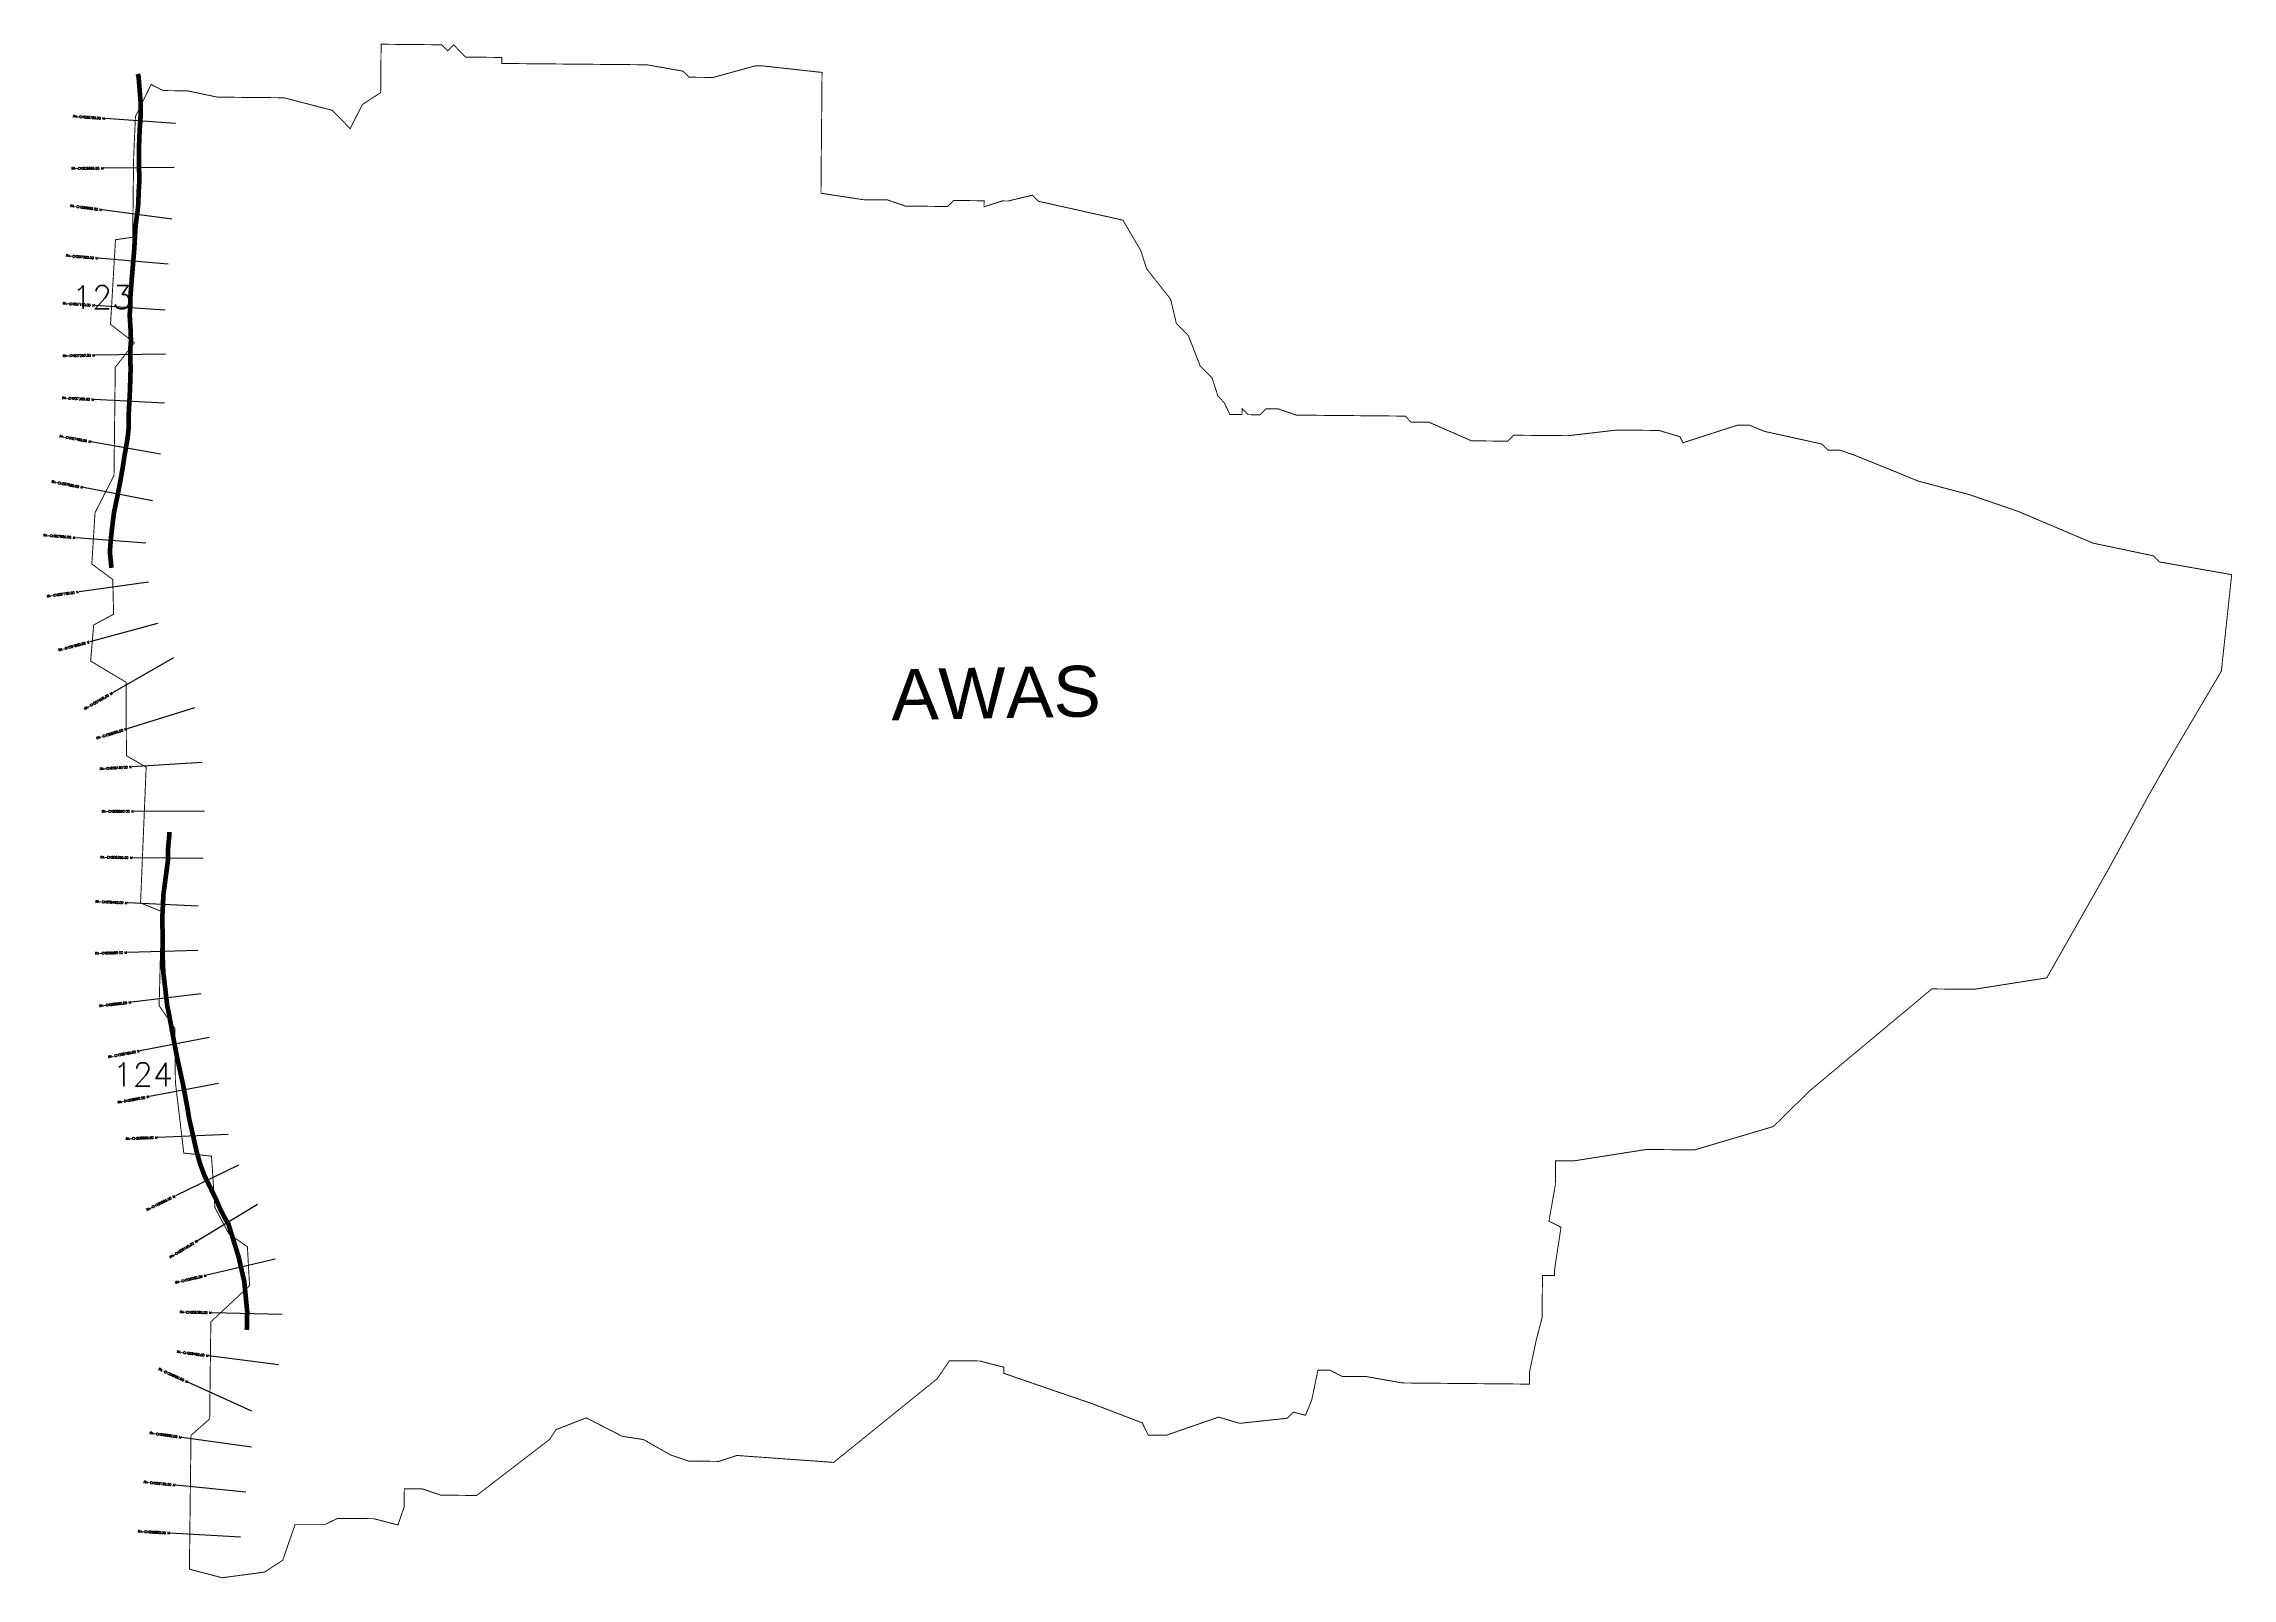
# Model space of a CAD drawing. Header units: metres. Extents: x 274630 to 279304, y 2074789 to 2078066.
import ezdxf
from ezdxf.enums import TextEntityAlignment as Align

# ---------------------------------------------------------------- set-up
doc = ezdxf.new("R2010")
doc.units = ezdxf.units.M
doc.header["$MEASUREMENT"] = 0
for name, color, linetype in [('ARTIFICIALLY PROTECTED', 4, 'Continuous'), ('CS', 134, 'Continuous'), ('CSMark', 6, 'Continuous'), ('VILLAGE NAME', 250, 'Continuous')]:
    doc.layers.add(name, color=color, linetype=linetype)
doc.styles.get("Standard").update_dxf_attribs({"font": 'simplex.shx'})

msp = doc.modelspace()

# ---------------------------------------------------------------- linework, layer by layer
at = {"color": 6, "const_width": 2, "flags": 128}
msp.add_lwpolyline([(275350.7, 2078065.5), (275479.8, 2078064.3), (275492.6, 2078051.3), (275505.5, 2078064.1), (275531.2, 2078038), (275608.6, 2078037.3), (275608.5, 2078024.4), (275918.2, 2078021.6), (275995.5, 2078008), (276008.3, 2077995), (276059.9, 2077994.6), (276150.4, 2078019.5), (276163.4, 2078019.4), (276292.3, 2078005.3), (276290, 2077747.3), (276380.2, 2077733.5), (276431.8, 2077733), (276470.4, 2077719.8), (276560.7, 2077719), (276573.7, 2077731.8), (276638.3, 2077731.2), (276638.1, 2077718.3), (276677, 2077730.8), (276689.9, 2077730.7), (276741.6, 2077743.2), (276754.4, 2077730.1), (276934.7, 2077689.8), (276972.9, 2077624.9), (276985.4, 2077586.1), (277036.5, 2077521.1), (277048.9, 2077469.4), (277074.5, 2077443.3), (277099.7, 2077378.5), (277125.3, 2077352.5), (277137.8, 2077313.7), (277150.6, 2077300.7), (277163.3, 2077274.7), (277189.1, 2077274.5), (277189.2, 2077287.4), (277202, 2077274.4), (277227.8, 2077274.1), (277240.8, 2077287), (277266.6, 2077286.7), (277305.2, 2077273.4), (277365.1, 2077272.9), (277537.5, 2077271.3), (277550.3, 2077258.3), (277588.2, 2077258.3), (277679, 2077218.5), (277756.4, 2077217.8), (277769.4, 2077230.5), (277885.6, 2077229.5), (277989, 2077241.5), (278079.3, 2077240.7), (278124.3, 2077227.3), (278130.7, 2077214.4), (278247.2, 2077252), (278273, 2077251.8), (278305.1, 2077238.6), (278427.5, 2077211.7), (278440.2, 2077198.7), (278465.4, 2077198.7), (278497.1, 2077187.8), (278584.4, 2077152.5), (278633.3, 2077132.4), (278742.9, 2077103.4), (278846, 2077068), (279006.3, 2077000), (279135.1, 2076973), (279147.9, 2076960), (279302.5, 2076932.7), (279280.4, 2076726.5), (279166.1, 2076533.2), (279123.7, 2076458.6), (279038.8, 2076302.7), (278907.6, 2076071.6), (278752.5, 2076047.2), (278662.2, 2076048), (278532.1, 2075939.5), (278402.1, 2075831), (278323.9, 2075754.2), (278155.7, 2075704.2), (278052.5, 2075705.1), (277897.4, 2075680.7), (277858.7, 2075681), (277858.2, 2075629.4), (277844.6, 2075552.1), (277870.3, 2075539), (277856.6, 2075448.8), (277856.5, 2075435.8), (277830.7, 2075436.1), (277829.9, 2075345.8), (277817.4, 2075298), (277803, 2075229.8), (277802.8, 2075204), (277531.7, 2075206.5), (277454.4, 2075220.1), (277402.8, 2075220.5), (277377.1, 2075233.7), (277351.3, 2075233.9), (277337.8, 2075169.5), (277324.7, 2075137.4), (277298.9, 2075144.1), (277285.9, 2075131.2), (277184.2, 2075120.2), (277139, 2075133.5), (277027.4, 2075094.9), (276988.7, 2075095.2), (276976, 2075121.2), (276914.2, 2075145), (276866, 2075163.3), (276785.1, 2075191), (276680.2, 2075227.1), (276680.3, 2075240), (276628.8, 2075253.4), (276564.3, 2075254), (276538.1, 2075215.5), (276317.1, 2075036.8), (276110.7, 2075051.6), (276071.9, 2075039), (276007.4, 2075039.6), (275968.8, 2075052.8), (275911, 2075085.6), (275865.9, 2075092.5), (275788.8, 2075131.9), (275724, 2075106.7), (275711, 2075086.3), (275554.7, 2074966.2), (275477.6, 2074966.9), (275439, 2074980.2), (275400.3, 2074980.6), (275399.9, 2074941.8), (275386.6, 2074903.2), (275335.2, 2074916.6), (275257.7, 2074917.3), (275231.8, 2074904.6), (275167.1, 2074904.6), (275140.7, 2074828), (275101.8, 2074802.5), (275011.4, 2074790.5), (274941.3, 2074808.8), (274942.7, 2074924.7), (274944.7, 2075094.6), (274984.6, 2075129.6), (274987.1, 2075336.9), (275069.8, 2075414.4), (275065.2, 2075497.4), (275026, 2075524.5), (274995.7, 2075581.1), (274988.5, 2075690.8), (274929.3, 2075697.4), (274923.3, 2075748.8), (274911.4, 2075848.7), (274910, 2075964.2), (274876.7, 2076012), (274881.9, 2076213.3), (274837, 2076231.6), (274845.1, 2076427.1), (274849, 2076521.7), (274806.9, 2076545.9), (274806, 2076702.9), (274730.4, 2076748.2), (274736.9, 2076825.2), (274779.5, 2076848.3), (274777.6, 2076922.4), (274732.9, 2076955.5), (274739.8, 2077065), (274780.3, 2077144.5), (274783, 2077375.5), (274823.8, 2077427.8), (274772.9, 2077467.4), (274783.5, 2077647.9), (274820.2, 2077653.4), (274821.9, 2077794.4), (274822.3, 2077825.2), (274824.7, 2077879.3), (274826.1, 2077911), (274859.5, 2077979.6), (274885.2, 2077966.5), (274936.8, 2077966), (275001.3, 2077952.5), (275143.2, 2077951.2), (275246.2, 2077924.4), (275284.6, 2077885.4), (275310.9, 2077936.8), (275349.8, 2077962.3), (275350.7, 2078065.5)], dxfattribs=at)
at = {"layer": 'ARTIFICIALLY PROTECTED', "const_width": 10, "flags": 128}
for points in [[(274831.3, 2078002.2), (274833, 2077994.8), (274837.1, 2077941.1), (274836.9, 2077907.9), (274835, 2077880.4), (274833.4, 2077838.4), (274833.8, 2077800.1), (274834.6, 2077776.4), (274833.3, 2077755.1), (274831.8, 2077718.5), (274826.5, 2077678.3), (274823.3, 2077624.3), (274817.8, 2077558.7), (274815.3, 2077524.9), (274815.1, 2077507), (274813.8, 2077486.9), (274815.7, 2077455.7), (274816.5, 2077431.9), (274815, 2077414), (274815.3, 2077397.6), (274815.7, 2077369.3), (274814.3, 2077324.6), (274811.8, 2077276.8), (274811.4, 2077243.7), (274809.5, 2077225.6), (274807.5, 2077213.7), (274806.5, 2077207.5), (274802.8, 2077187.3), (274799.1, 2077162.4), (274794.2, 2077134.4), (274787.9, 2077101.4), (274780.3, 2077065.6), (274776, 2077030.7), (274773.8, 2077010.9), (274771.4, 2076980.6), (274773.6, 2076960.2), (274773.6, 2076960.2), (274774.8, 2076947.2)], [(274898.5, 2076382.8), (274898.5, 2076378), (274895.9, 2076349.1), (274895.5, 2076322.5), (274885.9, 2076250.3), (274883.4, 2076198.5), (274884, 2076170.1), (274883.9, 2076133), (274884.5, 2076111), (274885.6, 2076083.1), (274889.2, 2076053.1), (274890.4, 2076042.7), (274894, 2076012.1), (274897.3, 2075996.3), (274902.3, 2075969.3), (274909.5, 2075930.2), (274914.4, 2075905.2), (274921.7, 2075871.1), (274927.8, 2075843.3), (274932.3, 2075819.1), (274936.9, 2075795.2), (274941.1, 2075769.5), (274946.7, 2075745.5), (274951.6, 2075723.3), (274957.3, 2075698.3), (274964.1, 2075674.7), (274973.4, 2075649.5), (274988.5, 2075618.7), (274999.1, 2075596.9), (275007.5, 2075577), (275016.1, 2075560.3), (275024.7, 2075546), (275046.2, 2075476.2), (275058.4, 2075423.7), (275064.8, 2075358.4), (275063.9, 2075319.9)]]:
    msp.add_lwpolyline(points, dxfattribs=at)
at = {"layer": 'CS'}
for p, q in [((274911.3, 2077896.1), (274761.7, 2077906.7)), ((274908.7, 2077802.2), (274758.7, 2077800.8)), ((274904, 2077691.9), (274755.2, 2077711.6)), ((274896.1, 2077595.8), (274746.7, 2077608.4)), ((274889.6, 2077497.3), (274740, 2077507.5)), ((274890.2, 2077403.9), (274740.2, 2077401.2)), ((274888.1, 2077298.6), (274738.3, 2077306.5)), ((274879.5, 2077189.7), (274731.9, 2077216.3)), ((274862.2, 2077090.4), (274714.9, 2077118.6)), ((274848.2, 2077000), (274698.6, 2077011.6)), ((274854.2, 2076916.7), (274705.6, 2076896)), ((274873.5, 2076828.2), (274728.6, 2076789.3)), ((274907.2, 2076755.2), (274777.2, 2076680.3)), ((274951.9, 2076648.2), (274808.7, 2076603.6)), ((274968.7, 2076531.8), (274819, 2076522.3)), ((274973.4, 2076427.3), (274823.4, 2076427.1)), ((274970.6, 2076326.3), (274820.6, 2076328.3)), ((274959.7, 2076224.4), (274809.9, 2076231.5)), ((274959, 2076130.1), (274809.1, 2076125.9)), ((274966.6, 2076037.2), (274817.6, 2076019.7)), ((274983.2, 2075944.3), (274835.9, 2075915.7)), ((275003.6, 2075845.9), (274856.2, 2075818.2)), ((275024.2, 2075737.2), (274874.3, 2075730.8)), ((275046.1, 2075671.6), (274911.3, 2075605.9)), ((275087, 2075587.9), (274958.7, 2075510.3)), ((275124.5, 2075470.5), (274978.4, 2075436.5)), ((275139.7, 2075352.8), (274989.7, 2075356.4)), ((275131.9, 2075245.5), (274983.1, 2075264.4)), ((275074.8, 2075145.9), (274938.3, 2075208.1)), ((275073.6, 2075069.3), (274925, 2075090.1)), ((275061.7, 2074973.3), (274912.5, 2074988.1)), ((275050.3, 2074877.2), (274900.5, 2074885.6))]:
    msp.add_line(p, q, dxfattribs=at)

# ---------------------------------------------------------------- texts
at = {"char_height": 50, "attachment_point": 1}
for s, insert in [('123', (274690.8, 2077550.1)), ('124', (274777.6, 2075890.2))]:
    msp.add_mtext_dynamic_manual_height_columns(s, width=84.374, gutter_width=1, heights=[74.2], dxfattribs=dict(at, insert=insert))
at = {"layer": 'CSMark'}
for s, rotation, p in [('RA-CH206760.00 M', 355.941, (274760.7, 2077906.8)), ('RA-CH206860.00 M', 0.5231, (274757.7, 2077800.8)), ('RA-CH206960.00 M', 352.4644, (274754.3, 2077711.7)), ('RA-CH207060.00 M', 355.2147, (274745.7, 2077608.4)), ('RA-CH207160.00 M', 356.1052, (274739, 2077507.5)), ('RA-CH207260.00 M', 1.0368, (274739.2, 2077401.2)), ('RA-CH207360.00 M', 356.9873, (274737.3, 2077306.6)), ('RA-CH207460.00 M', 349.7766, (274730.9, 2077216.5)), ('RA-CH207560.00 M', 349.17, (274713.9, 2077118.8)), ('RA-CH207660.00 M', 355.5339, (274697.6, 2077011.7)), ('RA-CH207760.00 M', 7.9294, (274704.6, 2076895.9)), ('RA-CH207860.00 M', 15.0478, (274727.6, 2076789)), ('RA-CH207960.00 M', 29.9231, (274776.3, 2076679.8)), ('RA-CH208060.00 M', 17.2943, (274807.8, 2076603.4)), ('RA-CH208160.00 M', 3.6439, (274818, 2076522.2)), ('RA-CH208260.00 M', 0.0629, (274822.4, 2076427.1)), ('RA-CH208360.00 M', 359.2241, (274819.6, 2076328.3)), ('RA-CH208460.00 M', 357.2886, (274808.9, 2076231.5)), ('RA-CH208560.00 M', 1.629, (274808.1, 2076125.8)), ('RA-CH208660.00 M', 6.6961, (274816.6, 2076019.5)), ('RA-CH208760.00 M', 10.9702, (274834.9, 2075915.5)), ('RA-CH208860.00 M', 10.6494, (274855.2, 2075818)), ('RA-CH208960.00 M', 2.4109, (274873.3, 2075730.8)), ('RA-CH209060.00 M', 25.9735, (274910.4, 2075605.5)), ('RA-CH209160.00 M', 31.1612, (274957.8, 2075509.8)), ('RA-CH209260.00 M', 13.1104, (274977.5, 2075436.2)), ('RA-CH209360.00 M', 358.6352, (274988.7, 2075356.4)), ('RA-CH209560.00 M', 335.5187, (274937.4, 2075208.5)), ('RA-CH209460.00 M', 352.7629, (274982.1, 2075264.5)), ('RA-CH209660.00 M', 352.0008, (274924, 2075090.3)), ('RA-CH209760.00 M', 354.3403, (274911.5, 2074988.2)), ('RA-CH209860.00 M', 356.7668, (274899.5, 2074885.7))]:
    msp.add_text(s, height=5, rotation=rotation, dxfattribs=at).set_placement(p, align=Align.MIDDLE_RIGHT)
at = {"layer": 'VILLAGE NAME', "insert": (276438.9, 2076730.4), "char_height": 108.748, "attachment_point": 1, "rotation": 1.1028}
msp.add_mtext_dynamic_manual_height_columns('{\\fArial|b0|i0|c0|p34;AWAS}', width=726.929, gutter_width=543.7, heights=[0], dxfattribs=at)

doc.saveas('drawing.dxf')
